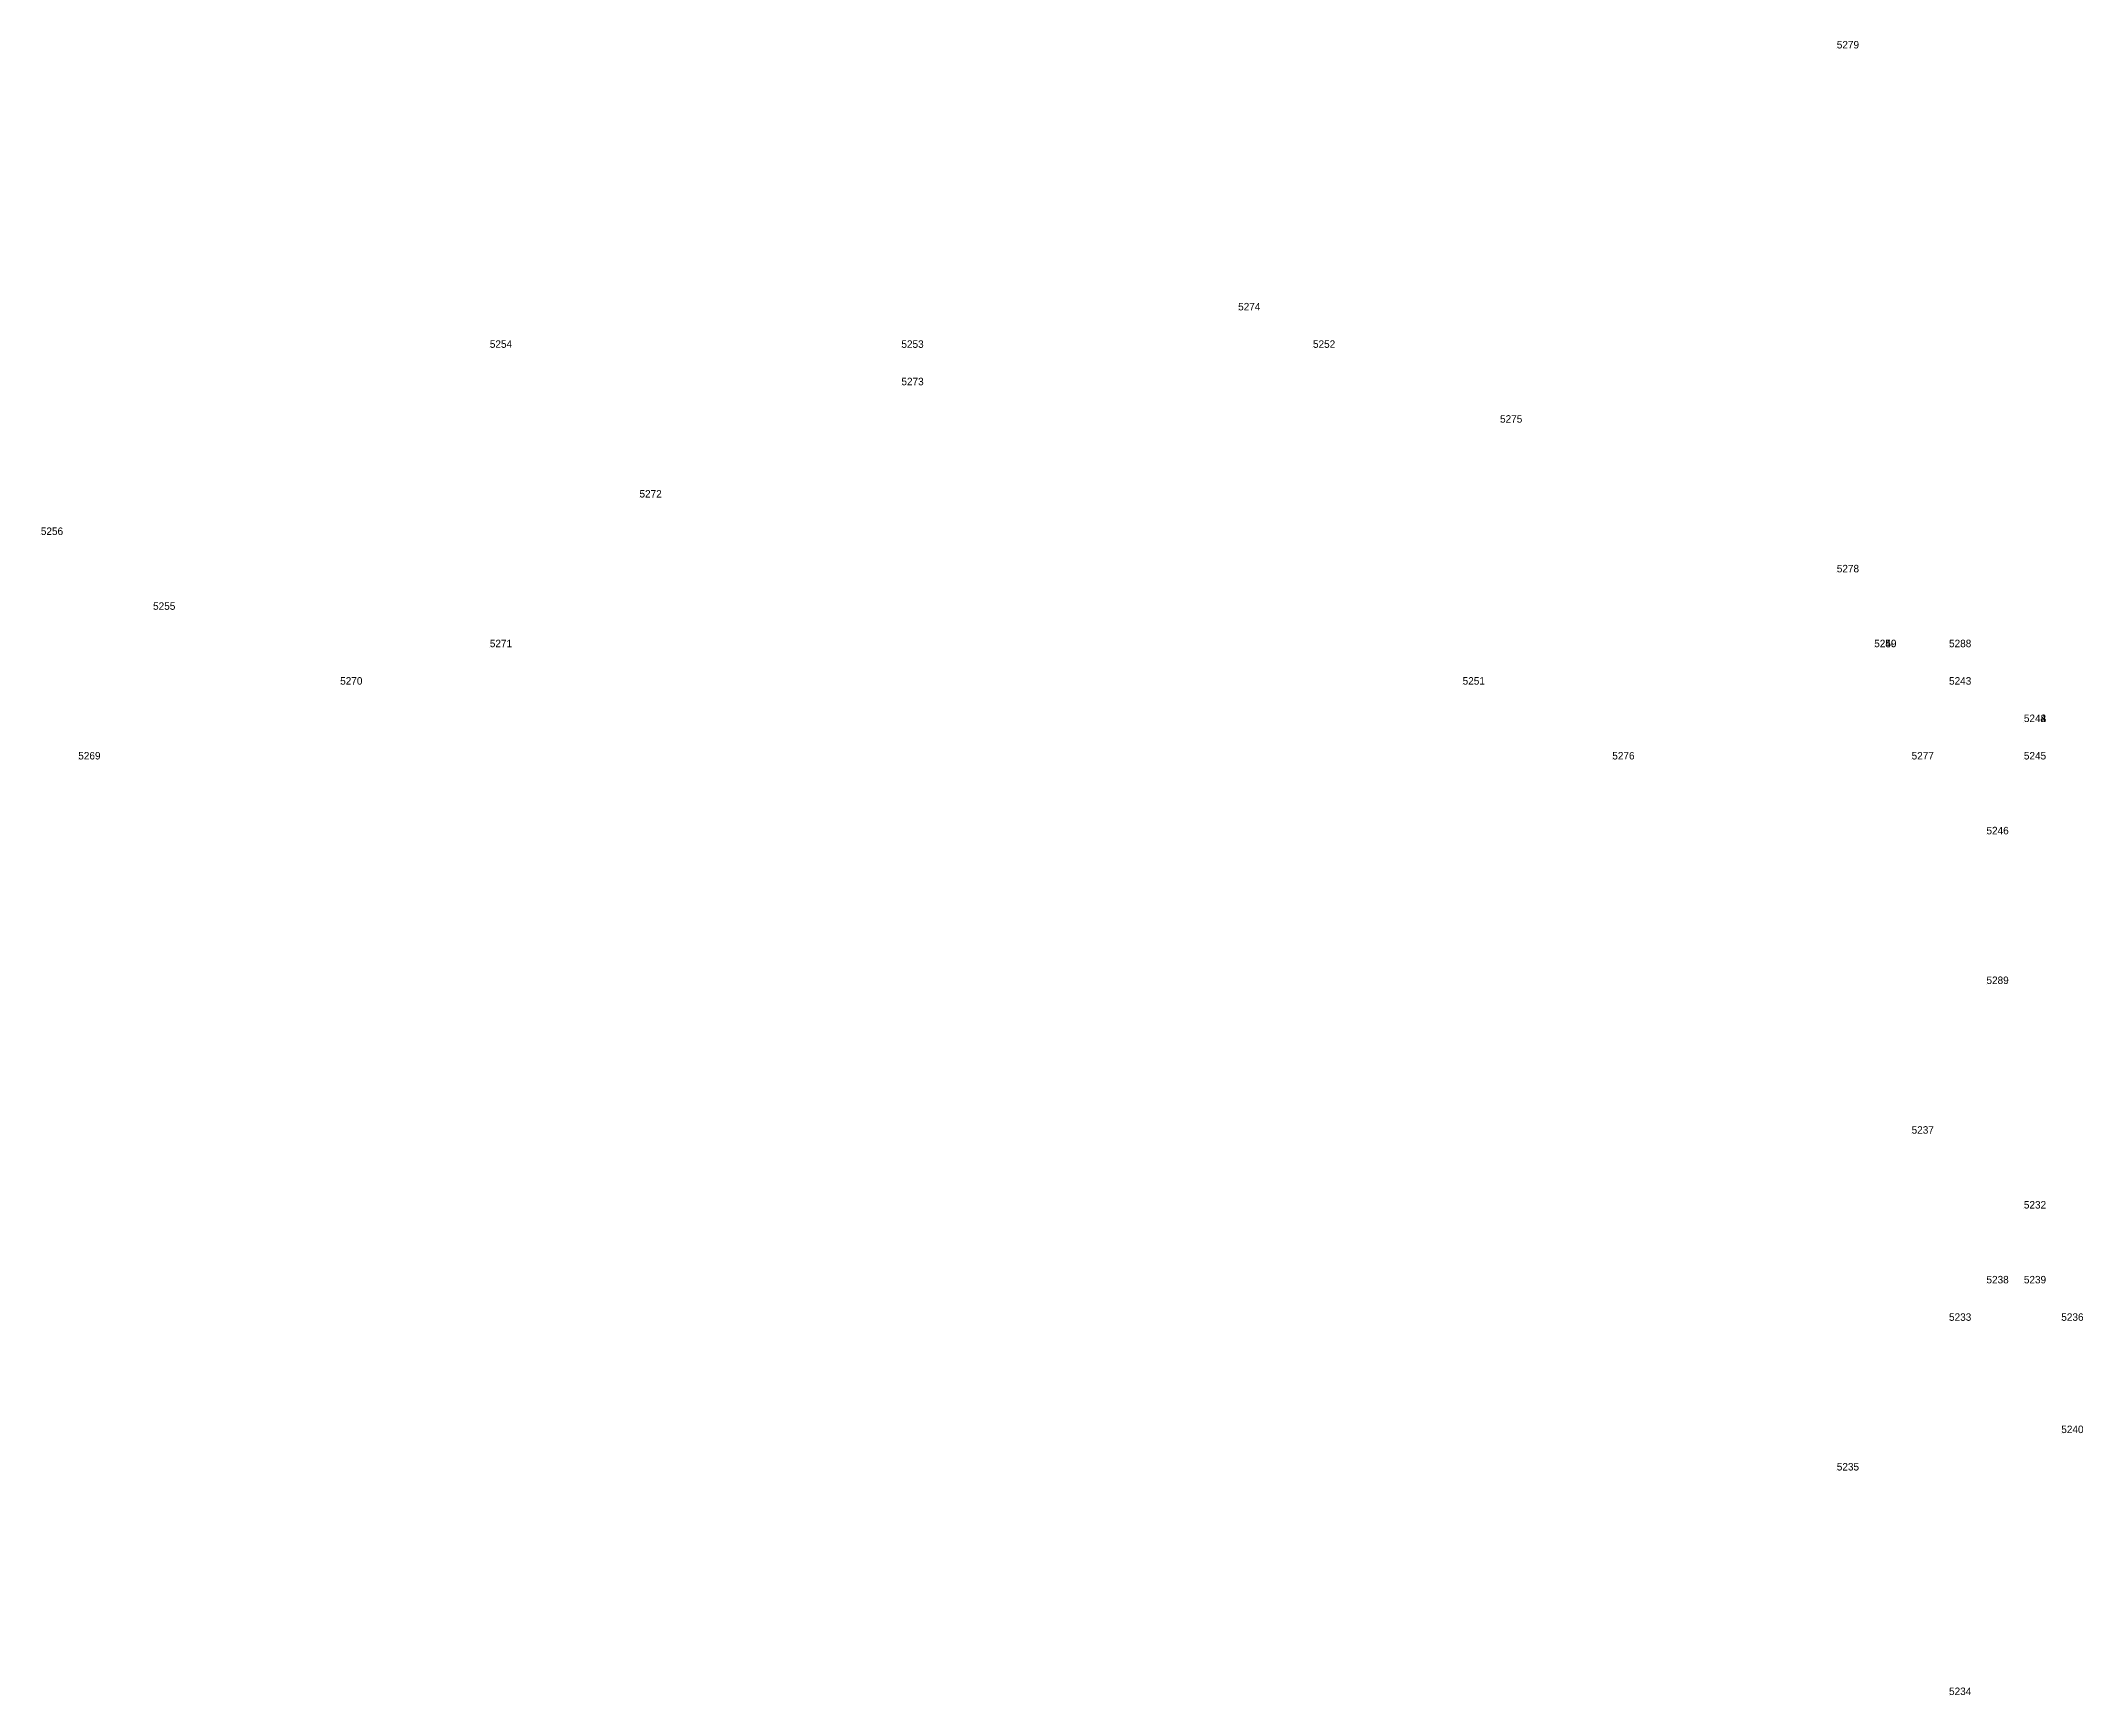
# Model space of a CAD drawing. Extents: x 535182 to 560328, y 1820963 to 1852759.
# Drawn here: x 550846 to 550900.6, y 1838774 to 1838818.2 of the extents above; entities that cross this region are included whole.
import ezdxf

# ---------------------------------------------------------------- set-up
doc = ezdxf.new("R2010")
doc.units = 0
doc.layers.add('Level 12', color=7, linetype='Continuous')
doc.layers.add('Level 7', color=7, linetype='Continuous')

msp = doc.modelspace()

# ---------------------------------------------------------------- texts
at = {"layer": 'Level 12'}
for s, p in [('5279', (550894, 1838818)), ('5274', (550878, 1838811)), ('5254', (550858, 1838810)), ('5253', (550869, 1838810)), ('5252', (550880, 1838810)), ('5273', (550869, 1838809)), ('5275', (550885, 1838808)), ('5272', (550862, 1838806)), ('5256', (550846, 1838805)), ('5278', (550894, 1838804)), ('5255', (550849, 1838803)), ('5271', (550858, 1838802)), ('5249', (550895, 1838802)), ('5250', (550895, 1838802)), ('5288', (550897, 1838802)), ('5270', (550854, 1838801)), ('5251', (550884, 1838801)), ('5243', (550897, 1838801)), ('5242', (550899, 1838800)), ('5244', (550899, 1838800)), ('5248', (550899, 1838800)), ('5269', (550847, 1838799)), ('5276', (550888, 1838799)), ('5277', (550896, 1838799)), ('5245', (550899, 1838799)), ('5246', (550898, 1838797)), ('5289', (550898, 1838793)), ('5237', (550896, 1838789)), ('5232', (550899, 1838787)), ('5238', (550898, 1838785)), ('5239', (550899, 1838785)), ('5233', (550897, 1838784)), ('5236', (550900, 1838784)), ('5240', (550900, 1838781)), ('5235', (550894, 1838780)), ('5234', (550897, 1838774))]:
    msp.add_text(s, height=0.2, dxfattribs=at).set_placement(p)

# ---------------------------------------------------------------- linework, layer by layer
at = {"layer": 'Level 7'}
for p, q in [((550894, 1838818), (550894, 1838818)), ((550878, 1838811), (550878, 1838811)), ((550858, 1838810), (550858, 1838810)), ((550869, 1838810), (550869, 1838810)), ((550880, 1838810), (550880, 1838810)), ((550869, 1838809), (550869, 1838809)), ((550885, 1838808), (550885, 1838808)), ((550862, 1838806), (550862, 1838806)), ((550846, 1838805), (550846, 1838805)), ((550894, 1838804), (550894, 1838804)), ((550849, 1838803), (550849, 1838803)), ((550858, 1838802), (550858, 1838802)), ((550895, 1838802), (550895, 1838802)), ((550895, 1838802), (550895, 1838802)), ((550897, 1838802), (550897, 1838802)), ((550854, 1838801), (550854, 1838801)), ((550884, 1838801), (550884, 1838801)), ((550897, 1838801), (550897, 1838801)), ((550899, 1838800), (550899, 1838800)), ((550899, 1838800), (550899, 1838800)), ((550899, 1838800), (550899, 1838800)), ((550847, 1838799), (550847, 1838799)), ((550888, 1838799), (550888, 1838799)), ((550896, 1838799), (550896, 1838799)), ((550899, 1838799), (550899, 1838799)), ((550898, 1838797), (550898, 1838797)), ((550898, 1838793), (550898, 1838793)), ((550896, 1838789), (550896, 1838789)), ((550899, 1838787), (550899, 1838787)), ((550898, 1838785), (550898, 1838785)), ((550899, 1838785), (550899, 1838785)), ((550897, 1838784), (550897, 1838784)), ((550900, 1838784), (550900, 1838784)), ((550900, 1838781), (550900, 1838781)), ((550894, 1838780), (550894, 1838780)), ((550897, 1838774), (550897, 1838774))]:
    msp.add_line(p, q, dxfattribs=at)

msp.set_redraw_order([(e.dxf.handle, doc.entitydb.next_handle()) for e in msp.query("TEXT MTEXT ATTDEF DIMENSION ARC_DIMENSION")])  # texts and dimensions are drawn at this point

doc.saveas('drawing.dxf')
